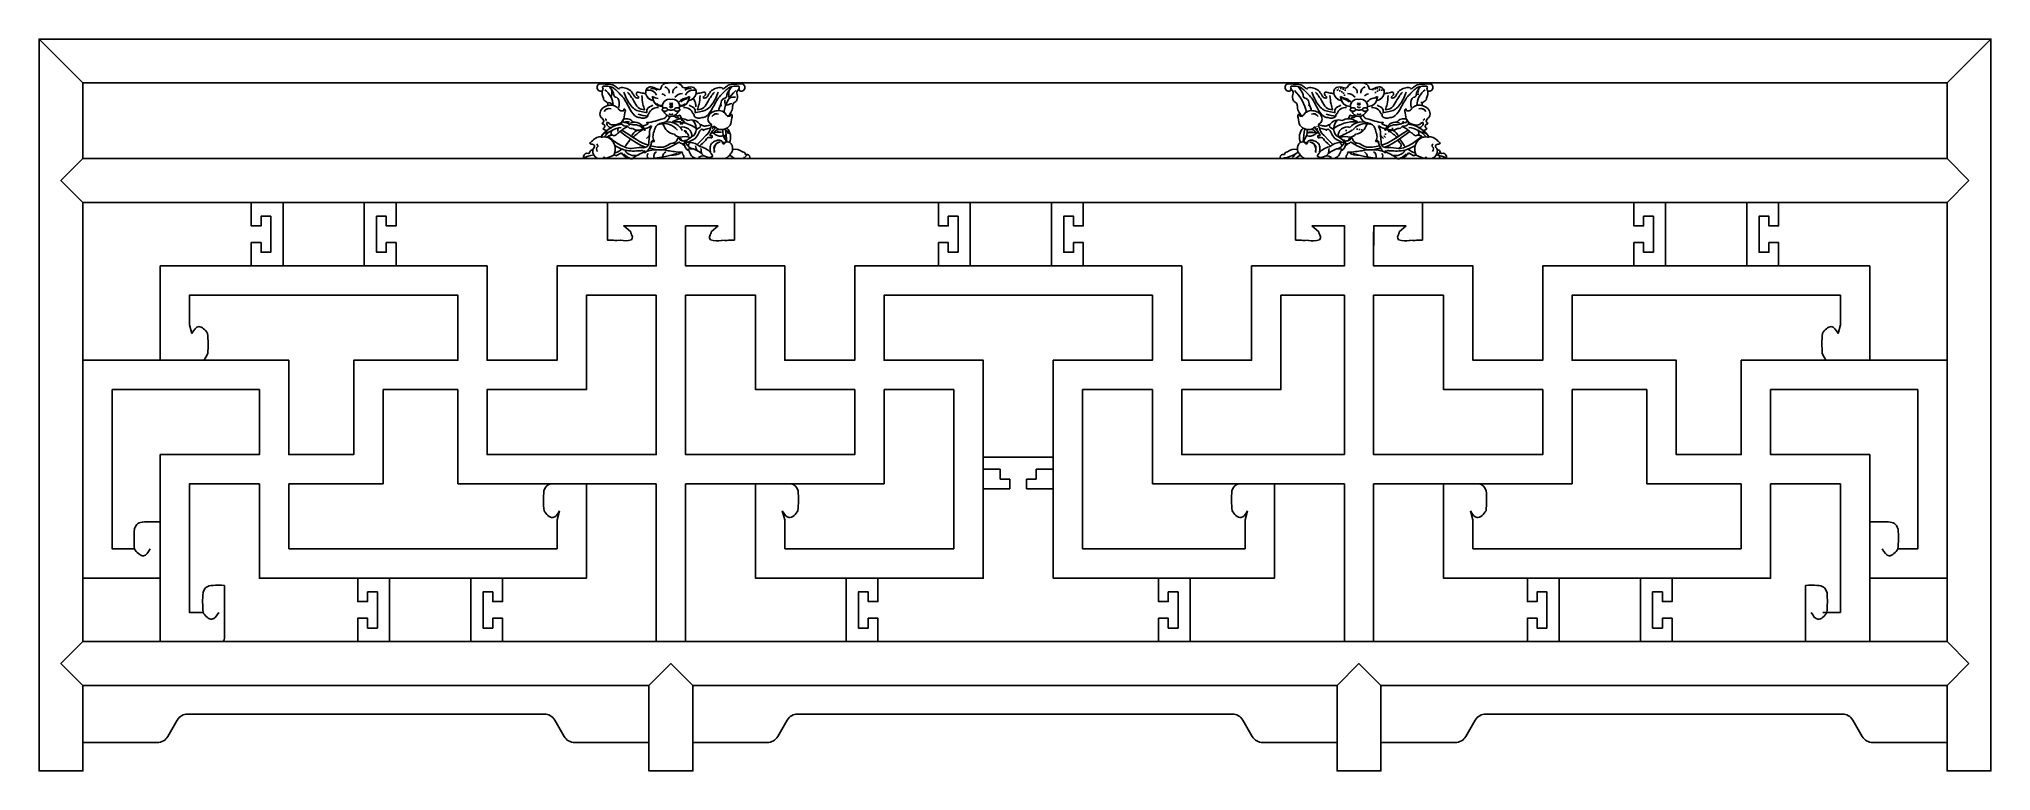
# Model space of a CAD drawing. Extents: x 288 to 2688, y 5652 to 6552.
import ezdxf

# ---------------------------------------------------------------- set-up
doc = ezdxf.new("R2010")
doc.units = 0
doc.header["$LTSCALE"] = 0.85
doc.header["$MEASUREMENT"] = 0
doc.linetypes.add('DOT2', pattern=[3.175, 0, -3.175])
for name, color, linetype in [('3', 3, 'CONTINUOUS'), ('4', 4, 'CONTINUOUS'), ('7', 7, 'CONTINUOUS')]:
    doc.layers.add(name, color=color, linetype=linetype)

msp = doc.modelspace()

# ---------------------------------------------------------------- linework, layer by layer
at = {"layer": '3'}
for p, q in [((288.3, 6552.3), (342.3, 6498.3)), ((1043.1, 6479.9), (1042.4, 6481.5)), ((1087.6, 6479.9), (1088.2, 6481.5)), ((1889.1, 6479.9), (1888.4, 6481.5)), ((1933.6, 6479.9), (1934.2, 6481.5)), ((1035.4, 6430), (1039.8, 6435.1)), ((1941.3, 6430), (1936.9, 6435.1)), ((1943.7, 6431.3), (1941.7, 6433.3)), ((1015.4, 6429.7), (1017.6, 6428.1)), ((1137.6, 6409.7), (1143.3, 6405.3)), ((1839.1, 6409.7), (1833.3, 6405.3)), ((1961.3, 6429.7), (1959, 6428.1)), ((957.2, 6405.3), (981.1, 6405.3)), ((1020.2, 6405.3), (1080.4, 6405.3)), ((1111.7, 6405.3), (1096.6, 6405.3)), ((1111.7, 6405.3), (1113.9, 6406.5)), ((1111.7, 6405.3), (1113.9, 6406.5)), ((1115.5, 6405.3), (1115, 6405.3)), ((1131.5, 6405.3), (1115.5, 6405.3)), ((1162.9, 6405.3), (1143.3, 6405.3)), ((1813.8, 6405.3), (1833.3, 6405.3)), ((1845.1, 6405.3), (1861.2, 6405.3)), ((1861.2, 6405.3), (1861.6, 6405.3)), ((1865, 6405.3), (1862.8, 6406.5)), ((1865, 6405.3), (1862.8, 6406.5)), ((1865, 6405.3), (1880.1, 6405.3)), ((1956.5, 6405.3), (1896.3, 6405.3)), ((2019.5, 6405.3), (1995.6, 6405.3)), ((588.3, 6351.3), (588.3, 6273.3)), ((688.3, 6351.3), (688.3, 6273.3)), ((1143.3, 6315.3), (1143.3, 6351.3)), ((1433.3, 6351.3), (1433.3, 6273.3)), ((1533.3, 6351.3), (1533.3, 6273.3)), ((1833.3, 6315.3), (1833.3, 6351.3)), ((1989.3, 6315.3), (1989.3, 6351.3)), ((2288.3, 6351.3), (2288.3, 6273.3)), ((2388.3, 6351.3), (2388.3, 6273.3)), ((573.3, 6334.5), (573.3, 6334.5)), ((1123.4, 6322.5), (1114.7, 6315.1)), ((1143.3, 6315.3), (1143.3, 6304.9)), ((1833.3, 6315.3), (1833.3, 6304.9)), ((1853.2, 6322.5), (1862, 6315.1)), ((1893.3, 6273.3), (1893.3, 6315.3)), ((1929.3, 6322.7), (1969.4, 6322.5)), ((1929.3, 6273.3), (1929.3, 6315.3)), ((1969.4, 6322.5), (1960.7, 6315.1)), ((1989.3, 6315.3), (1989.3, 6304.9)), ((2273.3, 6334.5), (2273.3, 6334.5)), ((1143.3, 6304.9), (1136.8, 6304.9)), ((1548.3, 6290.1), (1548.3, 6290.1)), ((1833.3, 6304.9), (1839.9, 6304.9)), ((1989.3, 6304.9), (1982.8, 6304.9)), ((2273.3, 6290.1), (2273.3, 6290.1)), ((2403.3, 6290.1), (2403.3, 6290.1)), ((2500.3, 6190.4), (2503.3, 6200.8)), ((2634.3, 5889.3), (2634.3, 6157.3)), ((803.3, 6121.3), (711.3, 6121.3)), ((711.3, 6121.3), (711.3, 6005.3)), ((803.3, 6005.3), (803.3, 6121.3)), ((1413.3, 6121.3), (1327.3, 6121.3)), ((1327.3, 6121.3), (1327.3, 6005.3)), ((1413.3, 5925.3), (1413.3, 6121.3)), ((1571.3, 6121.3), (1571.3, 5925.3)), ((1657.3, 6121.3), (1571.3, 6121.3)), ((1657.3, 6005.3), (1657.3, 6121.3)), ((2265.3, 6121.3), (2173.3, 6121.3)), ((2173.3, 6121.3), (2173.3, 6005.3)), ((2265.3, 6005.3), (2265.3, 6121.3)), ((1535.3, 6038.3), (1449.3, 6038.3)), ((1893.3, 6041.3), (1885.3, 6041.3)), ((711.3, 6005.3), (595.3, 6005.3)), ((595.3, 6005.3), (595.3, 5925.3)), ((675.3, 6005.3), (711.3, 6005.3)), ((821.3, 6005.3), (803.3, 6005.3)), ((1047.3, 6005.3), (821.3, 6005.3)), ((1047.3, 5925.3), (1047.3, 6005.3)), ((1309.3, 6005.3), (1083.3, 6005.3)), ((1083.3, 6005.3), (1083.3, 5925.3)), ((1327.3, 6005.3), (1309.3, 6005.3)), ((1470.1, 6023.3), (1449.3, 6023.3)), ((1470.1, 6011.3), (1470.1, 6023.3)), ((1470.1, 6023.3), (1470.1, 6023.3)), ((1482.1, 6011.3), (1470.1, 6011.3)), ((1482.1, 6011.3), (1482.1, 5999.3)), ((1502.5, 6011.3), (1502.5, 5999.3)), ((1514.5, 6011.3), (1502.5, 6011.3)), ((1514.5, 6023.3), (1535.3, 6023.3)), ((1514.5, 6011.3), (1514.5, 6023.3)), ((1514.5, 6023.3), (1514.5, 6023.3)), ((1675.3, 6005.3), (1657.3, 6005.3)), ((1885.3, 6005.3), (1675.3, 6005.3)), ((1893.3, 6005.3), (1885.3, 6005.3)), ((1893.3, 5925.1), (1893.3, 6005.3)), ((2155.3, 6005.3), (1929.3, 6005.3)), ((1929.3, 6005.3), (1929.3, 5925.1)), ((2173.3, 6005.3), (2155.3, 6005.3)), ((2301.3, 6005.3), (2265.3, 6005.3)), ((2381.3, 6005.3), (2265.3, 6005.3)), ((2381.3, 5925.3), (2381.3, 6005.3)), ((1482.1, 5999.3), (1449.3, 5999.3)), ((1535.3, 5999.3), (1502.5, 5999.3)), ((925.3, 5961.3), (928.4, 5972.3)), ((925.3, 5925.3), (925.3, 5961.3)), ((1202.2, 5972.3), (1205.3, 5961.3)), ((1205.3, 5961.3), (1205.3, 5925.3)), ((1774.4, 5972.3), (1771.3, 5961.3)), ((1771.3, 5925.3), (1771.3, 5961.3)), ((2048.2, 5972.3), (2051.3, 5961.3)), ((2051.3, 5961.3), (2051.3, 5925.3)), ((595.3, 5925.3), (925.3, 5925.3)), ((1047.3, 5811.3), (1047.3, 5925.3)), ((1083.3, 5925.3), (1083.3, 5889.3)), ((1205.3, 5925.3), (1413.3, 5925.3)), ((1571.3, 5925.3), (1771.3, 5925.3)), ((1893.3, 5889.1), (1893.3, 5925.1)), ((1929.3, 5925.1), (1929.3, 5889.1)), ((2051.3, 5925.3), (2381.3, 5925.3)), ((516.3, 5880.5), (516.3, 5815.3)), ((719.3, 5811.3), (719.3, 5889.3)), ((819.3, 5811.3), (819.3, 5889.3)), ((1083.3, 5889.3), (1083.3, 5811.3)), ((1280.8, 5811.3), (1280.8, 5889.3)), ((1703.8, 5811.3), (1703.8, 5889.3)), ((1893.3, 5811.3), (1893.3, 5889.1)), ((1929.3, 5889.1), (1929.3, 5811.3)), ((2157.3, 5811.3), (2157.3, 5889.3)), ((2257.3, 5811.3), (2257.3, 5889.3)), ((2460.3, 5880.5), (2460.3, 5811.3)), ((704.3, 5872.5), (704.3, 5872.5)), ((1295.8, 5872.5), (1295.8, 5872.5)), ((1688.8, 5872.5), (1688.8, 5872.5)), ((704.3, 5828.1), (704.3, 5828.1)), ((834.3, 5828.1), (834.3, 5828.1)), ((2142.3, 5828.1), (2142.3, 5828.1))]:
    msp.add_line(p, q, dxfattribs=at)
for points in [[(1065.3, 6478.1, 0.583628), (1055.2, 6466.8, 0.66986), (1056.3, 6463.5, 0.261967), (1065.3, 6456.9, -5.445473)], [(1065.3, 6478.1, -0.583628), (1075.5, 6466.8, -0.66986), (1074.4, 6463.5, -0.261967), (1065.3, 6456.9, 5.445473)], [(1911.3, 6478.1, 0.583628), (1901.2, 6466.8, 0.66986), (1902.3, 6463.5, 0.261967), (1911.3, 6456.9, -5.445473)], [(1911.3, 6478.1, -0.583628), (1921.5, 6466.8, -0.66986), (1920.4, 6463.5, -0.261967), (1911.3, 6456.9, 5.445473)], [(1003, 6304.8, 0.103166), (1016.7, 6305.3, 0.103166)]]:
    msp.add_lwpolyline(points, format="xyb", dxfattribs=at)
for points in [[(1075.5, 6454.1), (1075.5, 6454.1), (1074.1, 6455.9), (1072.2, 6455.5), (1069, 6458)], [(1070.7, 6459), (1073.3, 6457.6), (1076.2, 6458.9), (1077.9, 6456), (1078.7, 6454.3)], [(1906, 6459), (1903.4, 6457.6), (1900.5, 6458.9), (1898.7, 6456), (1897.9, 6454.3)], [(1901.1, 6454.1), (1901.1, 6454.1), (1902.6, 6455.9), (1904.5, 6455.5), (1907.7, 6458)], [(1081, 6449.5), (1081, 6449.5), (1079.7, 6447.9), (1077, 6447.9), (1076.5, 6451.3)], [(1114, 6442.2), (1112.3, 6438.3), (1110.4, 6435.4), (1108.7, 6434), (1102.5, 6427.5), (1097.5, 6422.5)], [(1116.4, 6439.4), (1115, 6437.3), (1113.6, 6435.1), (1113.4, 6433.7), (1113.4, 6433.2), (1114.2, 6433.2), (1115, 6433.5), (1116.1, 6433.2), (1116.1, 6432.1), (1115.8, 6431.3), (1115.5, 6430.7), (1114.5, 6430.7), (1111.5, 6431.3), (1110.1, 6430.7), (1109, 6429.6), (1107.9, 6427.5), (1106, 6425.8), (1103.9, 6423.9), (1102.5, 6422.6), (1100.3, 6420.4)], [(1860.3, 6439.4), (1861.7, 6437.3), (1863, 6435.1), (1863.3, 6433.7), (1863.3, 6433.2), (1862.5, 6433.2), (1861.7, 6433.5), (1860.6, 6433.2), (1860.6, 6432.1), (1860.9, 6431.3), (1861.1, 6430.7), (1862.2, 6430.7), (1865.2, 6431.3), (1866.6, 6430.7), (1867.7, 6429.6), (1868.7, 6427.5), (1870.6, 6425.8), (1872.8, 6423.9), (1874.2, 6422.6), (1876.4, 6420.4)], [(1862.7, 6442.2), (1864.4, 6438.3), (1866.3, 6435.4), (1867.9, 6434), (1874.2, 6427.5), (1879.2, 6422.5)], [(983, 6407.2), (985.3, 6405.3), (996.4, 6410.1), (997.7, 6408.8), (1004.5, 6412.3)], [(1067.7, 6424.3), (1067.8, 6424.3), (1067.9, 6424.3), (1068.2, 6424.3)], [(1070, 6423.1), (1069.6, 6423.1), (1069.6, 6423)], [(1076.9, 6428.3), (1076.9, 6427.8), (1077.7, 6427.8), (1077.7, 6427.2)], [(1080.1, 6423.6), (1080.6, 6423.6), (1080.6, 6423.4), (1080.9, 6423.4), (1080.9, 6423.2), (1080.9, 6423.1)], [(1896.6, 6423.6), (1896.1, 6423.6), (1896.1, 6423.4), (1895.7, 6423.4), (1895.7, 6423.2), (1895.7, 6423.1)], [(1899.8, 6428.3), (1899.8, 6427.8), (1898.9, 6427.8), (1898.9, 6427.2)], [(1906.7, 6423.1), (1907.1, 6423.1), (1907.1, 6423)], [(1909, 6424.3), (1908.9, 6424.3), (1908.7, 6424.3), (1908.5, 6424.3)], [(1993.7, 6407.2), (1991.4, 6405.3), (1980.2, 6410.1), (1978.9, 6408.8), (1972.2, 6412.3)], [(549.3, 6273.3), (549.3, 6302.1), (561.3, 6302.1), (561.3, 6290.1), (573.3, 6290.1), (573.3, 6290.1), (573.3, 6334.5), (561.3, 6334.5), (561.3, 6322.5), (549.3, 6322.5), (549.3, 6351.3)], [(727.3, 6351.3), (727.3, 6322.5), (715.3, 6322.5), (715.3, 6334.5), (703.3, 6334.5), (703.3, 6334.5), (703.3, 6290.1), (703.3, 6290.1), (715.3, 6290.1), (715.3, 6302.1), (727.3, 6302.1), (727.3, 6273.3)], [(993.9, 6304.9), (987.3, 6304.9), (987.3, 6315.3), (987.3, 6351.3)], [(1394.3, 6351.3), (1394.3, 6322.5), (1406.3, 6322.5), (1406.3, 6334.5), (1418.3, 6334.5), (1418.3, 6334.5), (1418.3, 6290.1), (1418.3, 6290.1), (1406.3, 6290.1), (1406.3, 6302.1), (1394.3, 6302.1), (1394.3, 6273.3)], [(1572.3, 6273.3), (1572.3, 6302.1), (1560.3, 6302.1), (1560.3, 6290.1), (1548.3, 6290.1), (1548.3, 6334.5), (1548.3, 6334.5), (1560.3, 6334.5), (1560.3, 6322.5), (1572.3, 6322.5), (1572.3, 6351.3)], [(2249.3, 6351.3), (2249.3, 6322.5), (2261.3, 6322.5), (2261.3, 6334.5), (2273.3, 6334.5), (2273.3, 6290.1), (2261.3, 6290.1), (2261.3, 6302.1), (2249.3, 6302.1), (2249.3, 6273.3)], [(2427.3, 6351.3), (2427.3, 6322.5), (2415.3, 6322.5), (2415.3, 6334.5), (2403.3, 6334.5), (2403.3, 6334.5), (2403.3, 6290.1), (2415.3, 6290.1), (2415.3, 6302.1), (2427.3, 6302.1), (2427.3, 6273.3)], [(1047.3, 6322.7), (1047.3, 6273.3), (925.3, 6273.3), (925.3, 6237.3), (925.3, 6157.3), (839.3, 6157.3), (839.3, 6273.3), (437.3, 6273.3), (437.3, 6157.3)], [(1047.3, 6322.7), (1007.2, 6322.5), (1016, 6315.1)], [(1853.2, 6322.5), (1893.3, 6322.7), (1893.3, 6273.3), (1779.3, 6273.3), (1779.3, 6157.3), (1693.3, 6157.3), (1693.3, 6273.3), (1675.3, 6273.3), (1291.3, 6273.3), (1291.3, 6157.3), (1205.3, 6157.3), (1205.3, 6237.3), (1205.3, 6273.3), (1083.3, 6273.3), (1083.4, 6322.7)], [(1083.3, 6322.7), (1123.4, 6322.5)], [(2539.3, 6157.3), (2539.3, 6273.3), (2503.3, 6273.3), (2137.3, 6273.3), (2137.3, 6157.3), (2051.3, 6157.3), (2051.3, 6237.3), (2051.3, 6273.3), (1929.3, 6273.3), (1929.4, 6322.7)], [(437.3, 5889.3), (342.3, 5889.3), (342.3, 6157.3), (595.3, 6157.3), (595.3, 6121.3), (595.3, 6041.3), (675.3, 6041.3), (675.3, 6121.3), (675.3, 6157.3), (693.3, 6157.3), (803.3, 6157.3), (803.3, 6237.3), (473.3, 6237.3), (473.3, 6200.8), (476.4, 6190.4)], [(1169.3, 6005.3), (1169.3, 5925.3), (1169.3, 5889.3), (1431.3, 5889.3), (1449.3, 5889.3), (1449.3, 6121.3), (1449.3, 6157.3), (1327.3, 6157.3), (1327.3, 6237.3), (1657.3, 6237.3), (1657.3, 6157.3), (1535.3, 6157.3), (1535.3, 5889.3), (1553.3, 5889.3), (1807.3, 5889.3), (1807.3, 5925.3), (1807.3, 6005.3)], [(1885.3, 6041.3), (1693.3, 6041.3), (1693.3, 6121.3), (1797.3, 6121.3), (1815.3, 6121.3), (1815.3, 6237.3), (1893.3, 6237.3), (1893.3, 6041.3)], [(2503.3, 6200.8), (2503.3, 6237.3), (2173.3, 6237.3), (2173.3, 6157.3), (2283.3, 6157.3), (2301.3, 6157.3), (2301.3, 6121.3), (2301.3, 6041.3), (2381.3, 6041.3), (2381.3, 6121.3), (2381.3, 6157.3), (2598.3, 6157.3), (2634.3, 6157.3)], [(405.7, 5925.3), (378.3, 5925.3), (378.3, 6121.3), (559.3, 6121.3), (559.3, 6041.3), (473.3, 6041.3), (437.3, 6041.3), (437.3, 5811.3)], [(2574, 5925.3), (2598.3, 5925.3), (2598.3, 6121.3), (2417.3, 6121.3), (2417.3, 6041.3), (2503.3, 6041.3), (2539.3, 6041.3), (2539.3, 5811.3)], [(961.3, 6005.3), (961.3, 5889.3), (577.3, 5889.3), (559.3, 5889.3), (559.3, 6005.3), (473.3, 6005.3), (473.3, 5847.3), (490.1, 5847.2)], [(2015.3, 6005.3), (2015.3, 5889.3), (2399.3, 5889.3), (2417.3, 5889.3), (2417.3, 6005.3), (2503.3, 6005.3), (2503.3, 5847.3), (2481.8, 5847.3)], [(680.3, 5811.3), (680.3, 5840.1), (692.3, 5840.1), (692.3, 5828.1), (704.3, 5828.1), (704.3, 5872.5), (692.3, 5872.5), (692.3, 5860.5), (680.3, 5860.5), (680.3, 5889.3)], [(858.3, 5811.3), (858.3, 5840.1), (846.3, 5840.1), (846.3, 5828.1), (834.3, 5828.1), (834.3, 5872.5), (834.3, 5872.5), (846.3, 5872.5), (846.3, 5860.5), (858.3, 5860.5), (858.3, 5889.3)], [(1319.8, 5811.3), (1319.8, 5840.1), (1307.8, 5840.1), (1307.8, 5828.1), (1295.8, 5828.1), (1295.8, 5872.5), (1307.8, 5872.5), (1307.8, 5860.5), (1319.8, 5860.5), (1319.8, 5889.3)], [(1664.8, 5889.3), (1664.8, 5860.5), (1676.8, 5860.5), (1676.8, 5872.5), (1688.8, 5872.5), (1688.8, 5828.1), (1676.8, 5828.1), (1676.8, 5840.1), (1664.8, 5840.1), (1664.8, 5811.3)], [(2118.3, 5811.3), (2118.3, 5840.1), (2130.3, 5840.1), (2130.3, 5828.1), (2142.3, 5828.1), (2142.3, 5872.5), (2142.3, 5872.5), (2130.3, 5872.5), (2130.3, 5860.5), (2118.3, 5860.5), (2118.3, 5889.3)], [(2296.3, 5811.3), (2296.3, 5840.1), (2284.3, 5840.1), (2284.3, 5828.1), (2272.3, 5828.1), (2272.3, 5828.1), (2272.3, 5872.5), (2272.3, 5872.5), (2284.3, 5872.5), (2284.3, 5860.5), (2296.3, 5860.5), (2296.3, 5889.3)], [(2539.3, 5889.3), (2598.3, 5889.3), (2634.3, 5889.3)]]:
    msp.add_lwpolyline(points, dxfattribs=at)
for points in [[(1047.3, 6237.3), (961.3, 6237.3), (961.3, 6121.3), (839.3, 6121.3), (839.3, 6041.3), (1047.3, 6041.3)], [(1291.3, 6121.3), (1291.3, 6041.3), (1083.3, 6041.3), (1083.3, 6237.3), (1169.3, 6237.3), (1169.3, 6121.3), (1187.3, 6121.3)], [(2015.3, 6237.3), (1929.3, 6237.3), (1929.3, 6041.3), (2137.3, 6041.3), (2137.3, 6121.3), (2015.3, 6121.3)]]:
    msp.add_lwpolyline(points, close=True, dxfattribs=at)
for centre, radius, start, end in [((997.3, 6486.7), 16.7, 172.9492, 205.8983), ((968.1, 6469), 26.3, 3.7999, 52.7563), ((975.2, 6486.1), 17.4, 341.6159, 13.0876), ((1045.3, 6487.9), 11.4, 193.4914, 262.1713), ((1037.9, 6479), 10.5, 23.3746, 108.0885), ((1045.3, 6487.9), 11.4, 216.7578, 255.4907), ((1043, 6482.8), 8.53, 51.5163, 109.2943), ((1054.1, 6503.4), 24.8, 241.8493, 259.1761), ((1014, 6472), 30, 10.6781, 18.5086), ((1050.4, 6471.7), 13.6, 53.0338, 75.0094), ((1055.9, 6486.6), 7.21, 352.7252, 74.714), ((1055.9, 6486.6), 7.21, 0, 44.6097), ((1074.8, 6486.6), 7.21, 105.286, 187.2748), ((1074.8, 6486.6), 7.21, 135.3903, 180), ((1080.3, 6471.7), 13.6, 93.6266, 138.2077), ((1076.5, 6503.4), 24.8, 280.8239, 298.1507), ((1087.7, 6482.8), 8.53, 70.7057, 128.4837), ((1092.8, 6479), 10.5, 71.9115, 156.6254), ((1085.3, 6487.9), 11.4, 277.8287, 346.5086), ((1116.7, 6472), 30, 161.4914, 169.3219), ((1085.3, 6487.9), 11.4, 284.5093, 323.2422), ((1176.9, 6453.9), 47.4, 132.4742, 170.4903), ((1153.7, 6485.1), 17.4, 166.9124, 198.3841), ((1142.9, 6468.2), 12.8, 82.2831, 116.7318), ((1152.1, 6485.6), 5.89, 122.6892, 177.1881), ((1138.1, 6481.7), 9.1, 338.531, 27.2341), ((1824.6, 6485.6), 5.89, 2.8119, 57.3108), ((1838.6, 6481.7), 9.1, 152.7659, 201.469), ((1799.8, 6453.9), 47.4, 9.5097, 47.5258), ((1891.3, 6487.9), 11.4, 193.4914, 262.1713), ((1891.3, 6487.9), 11.4, 216.7578, 255.4907), ((1860, 6472), 30, 10.6781, 18.5086), ((1900.1, 6503.4), 24.8, 241.8493, 259.1761), ((1896.4, 6471.7), 13.6, 41.7923, 86.3734), ((1901.9, 6486.6), 7.21, 352.7252, 74.714), ((1901.9, 6486.6), 7.21, 0, 44.6097), ((1920.8, 6486.6), 7.21, 105.286, 187.2748), ((1920.8, 6486.6), 7.21, 135.3903, 180), ((1926.3, 6471.7), 13.6, 104.9906, 126.9662), ((1922.5, 6503.4), 24.8, 280.8239, 298.1507), ((1931.3, 6487.9), 11.4, 277.8287, 346.5086), ((1962.7, 6472), 30, 161.4914, 169.3219), ((1931.3, 6487.9), 11.4, 284.5093, 323.2422), ((2008.6, 6469), 26.3, 127.2437, 176.2001), ((1979.4, 6486.7), 16.7, 334.1017, 7.0508), ((989.4, 6459.6), 7.33, 72.3539, 149.9911), ((989.4, 6459.6), 7.33, 97.3099, 132.8157), ((977.3, 6431.9), 43.7, 66.5569, 75.1477), ((991.8, 6459.6), 11.4, 37.2778, 100.2815), ((1004.8, 6468), 4.15, 201.4231, 305.2134), ((1042.9, 6515), 57.8, 251.7641, 264.2676), ((1030.7, 6464.5), 9.5, 247.4713, 312.5704), ((1038.9, 6458.7), 2.07, 104.4702, 214.2113), ((1048.8, 6456.7), 11.3, 83.9898, 158.9254), ((1054, 6480.4), 10.9, 182.8138, 274.0186), ((1054, 6480.4), 10.9, 191.8064, 259.4816), ((1054.3, 6479.8), 9.41, 225.7359, 267.5402), ((1064.6, 6473.2), 8.24, 245.0588, 275.0665), ((1065.4, 6463.2), 3.88, 228.187, 316.0504), ((1065.4, 6475.3), 2.42, 220.7617, 328.0259), ((1065.4, 6473.7), 2.42, 220.7617, 328.0259), ((1065.4, 6471.7), 2.42, 220.7617, 328.0259), ((1065.4, 6470.5), 2.42, 220.7617, 328.0259), ((1066.1, 6473.2), 8.24, 264.9335, 294.9412), ((1086.2, 6465.3), 14.6, 84.7933, 142.4943), ((1076.7, 6480.4), 10.9, 265.9814, 357.1862), ((1076.3, 6479.8), 9.41, 272.4598, 314.2641), ((1086.4, 6467.2), 11.7, 94.9871, 139.0624), ((1076.7, 6480.4), 10.9, 280.5184, 348.1936), ((1081.8, 6456.7), 11.3, 21.0746, 96.0102), ((1081.8, 6456.7), 11.3, 21.0746, 96.0102), ((1091.8, 6458.7), 2.07, 325.7887, 75.5298), ((1099.9, 6464.5), 9.5, 227.4296, 292.5287), ((1121.8, 6453.4), 7.03, 72.3539, 149.9911), ((1121.8, 6453.4), 7.03, 97.3099, 132.8157), ((1124.1, 6453.4), 11, 37.2778, 100.2815), ((1154.1, 6457.6), 31.1, 151.7074, 168.2853), ((1140.1, 6476.3), 8.73, 172.3109, 213.9227), ((1136.5, 6461.5), 3.99, 201.4231, 305.2134), ((1151.5, 6430.8), 43.7, 104.8523, 113.4431), ((1125.7, 6469.6), 15.4, 304.9069, 356.426), ((1851, 6469.6), 15.4, 183.574, 235.0931), ((1840.1, 6461.5), 3.99, 234.7866, 338.5769), ((1852.6, 6453.4), 11, 79.7185, 142.7222), ((1822.6, 6457.6), 31.1, 11.7147, 28.2926), ((1854.9, 6453.4), 7.03, 30.0089, 107.6461), ((1854.9, 6453.4), 7.03, 47.1843, 82.6901), ((1888.9, 6515), 57.8, 251.7641, 264.2676), ((1876.7, 6464.5), 9.5, 247.4713, 312.5704), ((1884.9, 6458.7), 2.07, 104.4702, 214.2113), ((1894.8, 6456.7), 11.3, 83.9898, 158.9254), ((1894.8, 6456.7), 11.3, 83.9898, 158.9254), ((1900, 6480.4), 10.9, 182.8138, 274.0186), ((1890.4, 6465.3), 14.6, 37.5057, 95.2067), ((1900, 6480.4), 10.9, 191.8064, 259.4816), ((1890.3, 6467.2), 11.7, 40.9376, 85.0129), ((1910.6, 6473.2), 8.24, 245.0588, 275.0665), ((1911.3, 6463.2), 3.88, 223.9496, 311.813), ((1911.3, 6475.3), 2.42, 211.9741, 319.2383), ((1911.3, 6473.7), 2.42, 211.9741, 319.2383), ((1911.3, 6470.5), 2.42, 211.9741, 319.2383), ((1912.1, 6473.2), 8.24, 264.9335, 294.9412), ((1932.2, 6465.3), 14.6, 84.7933, 142.4943), ((1922.7, 6480.4), 10.9, 265.9814, 357.1862), ((1922.7, 6480.4), 10.9, 280.5184, 348.1936), ((1927.8, 6456.7), 11.3, 21.0746, 96.0102), ((1937.8, 6458.7), 2.07, 325.7887, 75.5298), ((1945.9, 6464.5), 9.5, 227.4296, 292.5287), ((1971.9, 6468), 4.15, 234.7866, 338.5769), ((1984.8, 6459.6), 11.4, 79.7185, 142.7222), ((1987.2, 6459.6), 7.33, 30.0089, 107.6461), ((1987.2, 6459.6), 7.33, 47.1843, 82.6901), ((980.3, 6417.9), 14.7, 92.4168, 135.3583), ((1008.3, 6413.1), 34.6, 95.7114, 147.8941), ((1011.8, 6410), 39.2, 130.1645, 144.9021), ((1007.5, 6412.7), 31.1, 96.0677, 141.9693), ((990.2, 6423.4), 14.5, 93.9836, 116.6962), ((984.8, 6452.9), 0.917, 12.9312, 117.084), ((985, 6452.7), 0.812, 301.1674, 32.8153), ((992.4, 6427.1), 6.97, 62.3246, 140.3113), ((993.9, 6424.6), 9.74, 90, 114.0179), ((1000.3, 6435.5), 8.63, 150.0856, 181.2228), ((958.7, 6488.4), 66.4, 303.8038, 309.4837), ((1008.5, 6438.8), 8.63, 150.0856, 181.2228), ((997.4, 6457.6), 10.4, 285.81, 337.4674), ((1029.5, 6406.6), 41.8, 114.5084, 133.0473), ((1010.2, 6451.8), 6.76, 199.9649, 267.475), ((1058.9, 6596.6), 155.2, 249.8107, 254.9554), ((1010.7, 6444.9), 9.46, 31.7775, 113.1692), ((1012, 6442), 8.61, 73.2803, 115.378), ((1011.7, 6439.1), 6.25, 89.3846, 106.8577), ((1011.8, 6446.8), 2.02, 338.2795, 99.9495), ((1017, 6448.2), 5.97, 208.9921, 281.8092), ((1018.8, 6440.9), 8.98, 90.674, 110.2323), ((1029.7, 6427.7), 13.7, 116.5497, 159.4995), ((1024.9, 6451.3), 11.1, 233.1153, 305.7168), ((1020.7, 6431.7), 15.1, 32.9799, 98.0984), ((1020.2, 6436.3), 13.7, 15.512, 96.2011), ((1026.4, 6427.8), 8.01, 113.0012, 155.7503), ((1031.4, 6439.8), 1.99, 3.6237, 132.608), ((1061.6, 6430.9), 19.6, 40.0734, 120.7625), ((1053.5, 6445.6), 2.84, 3.6664, 132.6508), ((1056.5, 6426.7), 21.6, 38.1761, 103.2945), ((1071.6, 6451), 15.9, 190.5577, 263.1592), ((1068.1, 6451), 0.358, 117.2798, 244.9049), ((1068, 6451), 0.24, 93.8777, 209.9243), ((1068.1, 6451.3), 0.488, 229.9526, 278.9442), ((1062.8, 6461.6), 12.1, 295.1257, 309.3679), ((1066.8, 6459.2), 7.98, 277.9292, 293.3275), ((1070, 6404.3), 46.4, 53.662, 92.5735), ((1066.8, 6459.6), 8.4, 278.1176, 289.9248), ((1076.8, 6440.1), 8.53, 214.4652, 265.0802), ((1078.3, 6438.5), 15.8, 60.376, 119.624), ((1081.7, 6412), 20.4, 68.5066, 106.1318), ((1080.3, 6433.6), 10.6, 352.3684, 110.4207), ((1067.6, 6434.3), 12.8, 26.0422, 45.6005), ((1078.3, 6448.4), 4.01, 10.0968, 97.4673), ((1075.7, 6428.8), 12.3, 20.8964, 62.9942), ((1083, 6438.2), 0.974, 257.4419, 349.0898), ((1083, 6438.5), 1.1, 329.2057, 73.3584), ((1090.3, 6439.5), 13.4, 33.4742, 108.2075), ((1081.4, 6442.4), 14.8, 1.1546, 45.3622), ((1119.4, 6433.6), 4.32, 98.1072, 136.788), ((1116.6, 6432.8), 3.75, 36.1317, 95.0296), ((1118.8, 6442.8), 2.3, 80.0505, 201.7205), ((1125.7, 6402.7), 35.1, 87.0786, 105.0774), ((1125.3, 6433.7), 7.71, 98.6153, 146.9032), ((1126.1, 6443.7), 10.8, 233.035, 290.0423), ((1122.2, 6436.5), 2.32, 27.298, 93.5445), ((1145.6, 6438.5), 16.6, 170.7758, 215.9955), ((1014.8, 6417.3), 119.6, 4.1236, 11.8526), ((1136.6, 6432), 4.67, 137.7173, 187.654), ((1126.7, 6433.3), 9.5, 16.1956, 56.0469), ((1122.7, 6431.5), 16, 336.5631, 44.7476), ((1854, 6431.5), 16, 135.2524, 203.4369), ((1961.8, 6417.3), 119.6, 168.1474, 175.8764), ((1831, 6438.5), 16.6, 324.0045, 9.2242), ((1850.5, 6443.7), 10.8, 249.9577, 306.965), ((1853.4, 6413.9), 23.6, 73.667, 104.5387), ((1850.9, 6402.7), 35.1, 74.9226, 92.9214), ((1851.4, 6433.7), 7.71, 33.0968, 81.3847), ((1860.1, 6432.8), 3.75, 84.9704, 143.8683), ((1857.2, 6433.6), 4.32, 43.212, 81.8928), ((1886.4, 6439.5), 13.4, 71.7925, 146.5258), ((1906.7, 6404.3), 46.4, 87.4265, 126.338), ((1895.3, 6442.4), 14.8, 134.6378, 178.8454), ((1896.4, 6433.6), 10.6, 69.5793, 187.6316), ((1796.7, 6634.6), 221.7, 293.8562, 298.6809), ((1895, 6412), 20.4, 73.8682, 111.4934), ((1898.4, 6438.5), 15.8, 60.376, 119.624), ((1915.1, 6430.9), 19.6, 59.2375, 139.9266), ((1899.9, 6440.1), 8.53, 274.9198, 325.5348), ((1920.1, 6426.7), 21.6, 76.7055, 141.8239), ((1913.9, 6461.6), 12.1, 230.6321, 244.8743), ((1909.9, 6459.2), 7.98, 246.6725, 262.0708), ((1905.1, 6451), 15.9, 276.8408, 349.4423), ((1909.9, 6459.6), 8.4, 250.0752, 261.8824), ((1908.6, 6451.3), 0.488, 261.0558, 310.0474), ((1908.7, 6451), 0.24, 330.0757, 86.1223), ((1908.6, 6451), 0.358, 295.0951, 62.7202), ((1923.2, 6445.6), 2.84, 47.3492, 176.3336), ((1956.5, 6436.3), 13.7, 83.7989, 164.488), ((1956, 6431.7), 15.1, 81.9016, 147.0201), ((1945.2, 6439.8), 1.99, 47.392, 176.3763), ((1951.8, 6451.3), 11.1, 234.2832, 306.8847), ((1947, 6427.7), 13.7, 20.5005, 63.4503), ((1950.3, 6427.8), 8.01, 24.2497, 66.9988), ((1966, 6444.9), 9.46, 66.8308, 148.2225), ((1957.8, 6440.9), 8.98, 69.7677, 89.326), ((1917.8, 6596.6), 155.2, 285.0446, 290.1893), ((1959.7, 6448.2), 5.97, 258.1908, 331.0079), ((1947.1, 6406.6), 41.8, 46.9527, 65.4916), ((1965, 6439.1), 6.25, 73.1423, 90.6154), ((1966.5, 6451.8), 6.76, 272.525, 340.0351), ((1979.3, 6457.6), 10.4, 202.5326, 254.19), ((1968.3, 6413.1), 34.6, 32.1059, 84.2886), ((1969.2, 6412.7), 31.1, 38.0307, 83.9323), ((2017.9, 6488.4), 66.4, 230.5163, 236.1962), ((1984.2, 6427.1), 6.97, 39.6887, 117.6754), ((1982.7, 6424.6), 9.74, 65.9821, 90), ((1976.4, 6435.5), 8.63, 358.7772, 29.9144), ((1986.5, 6423.4), 14.5, 63.3038, 86.0164), ((1964.9, 6410), 39.2, 35.0979, 49.8355), ((1991.6, 6452.7), 0.812, 147.1847, 238.8326), ((1991.8, 6452.9), 0.917, 62.916, 167.0688), ((1996.4, 6417.9), 14.7, 44.6417, 87.5832), ((973.8, 6377.9), 32.1, 96.0856, 121.2426), ((978.2, 6416.9), 4.38, 131.4107, 218.7241), ((972.4, 6420.9), 2.99, 345.9351, 56.4305), ((983, 6410.7), 21.2, 78.9482, 100.6781), ((981, 6416.9), 15.9, 332.398, 67.3638), ((1017.8, 6421), 15.9, 212.9689, 268.8184), ((1017.2, 6419.7), 14.7, 210.2465, 281.6468), ((1018.7, 6419.2), 13.9, 214.5771, 266.6561), ((1010.9, 6414.8), 1.64, 148.7147, 221.3278), ((1020.2, 6423.2), 14.2, 222.1175, 298.003), ((1050.3, 6361.7), 54.5, 109.3323, 127.1364), ((1031, 6417.9), 1.19, 2.5379, 80.4311), ((1036.6, 6417.7), 6.21, 210.1085, 231.1256), ((1033, 6413.9), 1.13, 45.0433, 106.9143), ((1030.6, 6551.2), 146, 271.1246, 286.9313), ((1029, 6422.4), 10.5, 295.3142, 315.5769), ((1050.3, 6361.7), 54.5, 77.7881, 106.3156), ((1041, 6408.5), 4.88, 140.5534, 216.9529), ((1024.8, 6426.4), 16.3, 327.8464, 340.6053), ((1039.6, 6437.5), 15.6, 269.4822, 273.3071), ((1039.6, 6424.7), 1.3, 328.7693, 359.3061), ((1041.4, 6425.8), 0.366, 118.6551, 232.5377), ((1042.8, 6426.1), 1.32, 50.0848, 148.8191), ((1050.2, 6408.2), 6.06, 116.1309, 202.8063), ((1062.7, 6406.8), 7.92, 119.412, 176.136), ((350, 851.7), 5608.6, 82.5642, 82.7308), ((1067, 6428.7), 19.3, 265.0729, 300.709), ((1075.9, 6430.1), 1.08, 166.1859, 302.6945), ((1075.1, 6425.7), 12.6, 273.2096, 287.0177), ((1076.6, 6428.9), 0.318, 330.6462, 124.3965), ((1076.9, 6412.1), 2.47, 335.7579, 38.5079), ((1077.1, 6407.6), 4.05, 325.2982, 59.5225), ((1090.6, 6423.2), 8.81, 145.1897, 250.7279), ((1090.6, 6423.2), 8.81, 153.9649, 184.9427), ((1094.3, 6428), 10.9, 178.3778, 262.121), ((1087.6, 6429.3), 4.31, 193.7081, 287.0939), ((1090.1, 6408), 9.53, 73.3039, 120.3298), ((1090.7, 6420.7), 4.05, 129.3379, 186.879), ((1099.1, 6416.5), 11.4, 187.8481, 257.4562), ((1087.6, 6405.9), 19.3, 48.7144, 86.2163), ((1084.6, 6391), 27.4, 41.9368, 72.5224), ((1108.6, 6422.4), 13.1, 186.2042, 213.916), ((1105.7, 6397.4), 11.3, 87.9559, 126.1379), ((1094.3, 6393.1), 27.9, 45.3697, 77.4826), ((1141.7, 6421.4), 39.8, 185.3891, 195.0957), ((1113.3, 6421.6), 14.9, 235.8841, 272.1954), ((1125.4, 6417.9), 7.19, 135.1787, 190.7021), ((1112.6, 6414.6), 6.09, 341.5951, 18.4049), ((1126.8, 6417.5), 8.25, 117.1746, 186.1212), ((1112.9, 6414.7), 5.99, 345.2557, 18.6323), ((1125.4, 6419.4), 6.15, 85.8843, 146.3461), ((1125.4, 6419.4), 6.15, 85.8843, 127.9343), ((1130.4, 6432), 7.01, 255.4131, 286.9083), ((1123.3, 6423.5), 10.3, 12.1322, 30.3782), ((1143.8, 6401.2), 15.7, 52.4609, 100.206), ((1152.8, 6413.5), 7.01, 284.3619, 334.5581), ((1810.7, 6451.1), 45.9, 273.8618, 304.3038), ((1832.8, 6401.2), 15.7, 79.794, 127.5391), ((1826.6, 6411.8), 5.92, 297.9155, 348.9257), ((1853.3, 6423.5), 10.3, 149.6218, 167.8678), ((1846.2, 6432), 7.01, 253.0917, 284.5869), ((1851.3, 6419.4), 6.15, 52.0657, 94.1157), ((1851.3, 6419.4), 6.15, 33.6539, 94.1157), ((1849.9, 6417.5), 8.25, 353.8788, 62.8254), ((1851.2, 6417.9), 7.19, 349.2979, 44.8213), ((1863.8, 6414.7), 5.99, 161.3677, 194.7443), ((1864.1, 6414.6), 6.09, 161.5951, 198.4049), ((1882.4, 6393.1), 27.9, 102.5174, 134.6303), ((1863.4, 6421.6), 14.9, 267.8046, 304.1159), ((1871, 6397.4), 11.3, 53.8621, 92.0441), ((1892.1, 6391), 27.4, 107.4776, 138.0632), ((1834.9, 6421.4), 39.8, 344.9043, 354.6109), ((1889.1, 6405.9), 19.3, 93.7837, 131.2856), ((1877.6, 6416.5), 11.4, 282.5438, 352.1519), ((1882.4, 6428), 10.9, 277.879, 1.6222), ((1886.6, 6408), 9.53, 59.6702, 106.6961), ((1889.1, 6429.3), 4.31, 252.9061, 346.2919), ((1886, 6420.7), 4.05, 353.121, 50.6621), ((1886, 6423.2), 8.81, 289.2721, 34.8103), ((1886, 6423.2), 8.81, 355.0573, 26.0351), ((1899.6, 6407.6), 4.05, 120.4775, 214.7018), ((1899.8, 6412.1), 2.47, 141.4921, 204.2421), ((1901.6, 6425.7), 12.6, 252.9823, 266.7904), ((1900, 6428.9), 0.318, 55.6035, 209.3538), ((1909.7, 6428.7), 19.3, 239.291, 274.9271), ((1900.8, 6430.1), 1.08, 237.3055, 13.8141), ((2626.7, 851.7), 5608.6, 97.2692, 97.4358), ((1946.1, 6551.2), 146, 253.0687, 268.8754), ((1926.3, 6361.7), 54.5, 73.6844, 102.2119), ((1914, 6406.8), 7.92, 3.864, 60.588), ((1926.5, 6408.2), 6.06, 337.1937, 63.8691), ((1933.9, 6426.1), 1.32, 31.1809, 129.9152), ((1935.3, 6425.8), 0.366, 307.4623, 61.3449), ((1937.1, 6424.7), 1.3, 180.6939, 211.2307), ((1937.1, 6437.5), 15.6, 266.6929, 270.5178), ((1951.9, 6426.4), 16.3, 199.3947, 212.1536), ((1935.7, 6408.5), 4.88, 323.0471, 39.4466), ((1947.7, 6422.4), 10.5, 224.4231, 244.6858), ((1943.7, 6413.9), 1.13, 73.0857, 134.9567), ((1940.1, 6417.7), 6.21, 308.8744, 329.8915), ((1926.3, 6361.7), 54.5, 52.8636, 70.6677), ((1956.5, 6423.2), 14.2, 241.997, 317.8825), ((1959.5, 6419.7), 14.7, 258.3532, 329.7535), ((1958, 6419.2), 13.9, 273.3439, 325.4229), ((1958.9, 6421), 15.9, 271.1816, 327.0311), ((1965.8, 6414.8), 1.64, 318.6722, 31.2853), ((1995.7, 6416.9), 15.9, 112.6362, 207.602), ((1993.7, 6410.7), 21.2, 79.3219, 101.0518), ((2004.2, 6420.9), 2.99, 123.5695, 194.0649), ((1998.4, 6416.9), 4.38, 321.2759, 48.5893), ((2002.8, 6377.9), 32.1, 58.7574, 83.9144), ((2006.1, 6412.8), 3.76, 299.6759, 1.0388), ((2005, 6405.9), 5.66, 353.558, 35.5127), ((980.5, 6407.7), 2.48, 256.1998, 352.7676), ((1115.2, 6406.7), 1.38, 188.1526, 278.7446), ((1861.4, 6406.7), 1.38, 261.2554, 351.8474), ((1996.2, 6407.7), 2.48, 187.2324, 283.8002), ((1122.1, 6337.8), 33.5, 256.0326, 279.5932), ((1854.6, 6337.8), 33.5, 260.4068, 283.9674), ((1968.1, 6337.8), 33.5, 256.0326, 279.5932), ((356.5, 6176.9), 139.7, 355.4667, 5.4779), ((2620.2, 6176.9), 139.7, 174.5221, 184.5333), ((1048.3, 5985.7), 139.7, 175.4667, 185.4779), ((1082.4, 5985.7), 139.7, 354.5221, 4.5333), ((1894.3, 5985.7), 139.7, 175.4667, 185.4779), ((1928.4, 5985.7), 139.7, 354.5221, 4.5333), ((544.8, 5938.7), 139.7, 175.4667, 185.4779), ((2434.9, 5938.7), 139.7, 354.5221, 4.5333), ((629.2, 5860.6), 139.7, 175.4667, 185.4779), ((2347.5, 5860.6), 139.7, 354.5221, 4.5333), ((512.3, 5815.3), 4, 270, 0)]:
    msp.add_arc(centre, radius, start, end, dxfattribs=at)
at = {"layer": '3', "linetype": 'DOT2'}
for centre, radius, start, end in [((1883.9, 6479), 10.5, 23.3746, 108.0885), ((1889, 6482.8), 8.53, 51.5163, 109.2943), ((1933.7, 6482.8), 8.53, 70.7057, 128.4837), ((1938.8, 6479), 10.5, 71.9115, 156.6254), ((2001.5, 6486.1), 17.4, 166.9124, 198.3841), ((1999.3, 6431.9), 43.7, 104.8523, 113.4431), ((1857.8, 6442.8), 2.3, 338.2795, 99.9495), ((1901, 6428.8), 12.3, 117.0058, 159.1036), ((1908.4, 6422.6), 19, 70.9674, 102.7238), ((1946.4, 6431.4), 4.65, 123.7851, 178.4878), ((1962.1, 6426), 19, 121.0018, 152.7581), ((1964.6, 6442), 8.61, 64.622, 106.7197), ((1964.9, 6446.8), 2.02, 80.0505, 201.7205)]:
    msp.add_arc(centre, radius, start, end, dxfattribs=at)
at = {"layer": '3'}
for centre in [(1057.8, 6465.6), (1903.8, 6465.6)]:
    msp.add_ellipse(centre, major_axis=(-3.29, -0.17), ratio=0.654976, dxfattribs=at)
at = {"layer": '3', "extrusion": (0, 0, -1)}
for centre in [(1072.8, 6465.6), (1918.8, 6465.6)]:
    msp.add_ellipse(centre, major_axis=(3.29, -0.17), ratio=0.654976, dxfattribs=at)
at = {"layer": '3'}
for points in [[(1034.2, 6485.3), (1028.4, 6486.2), (1023.2, 6486.4), (1022.9, 6484.9), (1023.7, 6482.8), (1025.5, 6481.2), (1025.5, 6479.9), (1022.9, 6479.9), (1019.5, 6483.3), (1015.4, 6489), (1009.4, 6491.9), (1002.9, 6492.4), (1002.1, 6491.9), (1001.9, 6491.6), (998.2, 6493.2), (993.8, 6495.8), (981.1, 6497.1), (976.6, 6496.8), (974.8, 6494.7), (974.6, 6492.9), (974.8, 6490.8), (976.9, 6488.7), (979.5, 6488.2), (981.6, 6489.8), (981.6, 6491.9), (981.3, 6492.4), (981.3, 6493.4), (981.8, 6494.2)], [(981.8, 6494.2), (989.9, 6493.9), (995.4, 6491.6), (997.4, 6489.8), (1008, 6478.3), (1016.9, 6462.8), (1025.5, 6455.9), (1027.1, 6455.8)], [(1007.3, 6486.9), (1010.8, 6478.9), (1020.6, 6466.1), (1034.6, 6461.9), (1035.6, 6461.9), (1035.6, 6463), (1036.1, 6466.1), (1043, 6470.9)], [(1012, 6487.1), (1019.6, 6476.1), (1024.9, 6468.2), (1033, 6465.1)], [(1029.6, 6482.7), (1030.9, 6472.2), (1033, 6465.1)], [(1065.3, 6498.3), (1054.2, 6494.8), (1052.3, 6490.7), (1041.1, 6493.5), (1035.2, 6490.5), (1034.2, 6485.9), (1034.2, 6485.3)], [(1065.3, 6498.3), (1078.3, 6495.1), (1080, 6492.8), (1089.5, 6493.5), (1095.4, 6490.5), (1096.4, 6485.9), (1096.4, 6485.3)], [(1123.4, 6486.9), (1119.9, 6478.9), (1110, 6466.1), (1096.1, 6461.9), (1095, 6461.9), (1095, 6463), (1094.5, 6466.1), (1087.7, 6470.9)], [(1096.4, 6485.3), (1102.3, 6486.2), (1107.5, 6486.4), (1107.8, 6484.9), (1107, 6482.8), (1105.2, 6481.2), (1105.2, 6479.9), (1107.8, 6479.9), (1111.1, 6483.3), (1115.3, 6489), (1121.3, 6491.9), (1127.8, 6492.4), (1128.6, 6491.9), (1128.8, 6491.6), (1132.5, 6493.2), (1136.9, 6495.8), (1149.6, 6497.1), (1154, 6496.8), (1155.8, 6494.7), (1156.1, 6492.9), (1155.8, 6490.8), (1153.8, 6488.7), (1151.2, 6488.2), (1149.1, 6489.8), (1149.1, 6491.9), (1149.3, 6492.4), (1149.3, 6493.4), (1148.8, 6494.2)], [(1118.7, 6487.1), (1111.1, 6476.1), (1105.8, 6468.2), (1097.7, 6465.1)], [(1101.1, 6482.7), (1099.8, 6472.2), (1097.7, 6465.1)], [(1148.8, 6494.2), (1140.8, 6493.9), (1135.3, 6491.6), (1133.2, 6489.8), (1122.7, 6478.3), (1113.7, 6462.8), (1105.1, 6455.9), (1103.6, 6455.8)], [(1880.2, 6485.3), (1874.4, 6486.2), (1869.2, 6486.4), (1868.9, 6484.9), (1869.7, 6482.8), (1871.5, 6481.2), (1871.5, 6479.9), (1868.9, 6479.9), (1865.5, 6483.3), (1861.4, 6489), (1855.4, 6491.9), (1848.9, 6492.4), (1848.1, 6491.9), (1847.9, 6491.6), (1844.2, 6493.2), (1839.8, 6495.8), (1827.1, 6497.1), (1822.6, 6496.8), (1820.8, 6494.7), (1820.6, 6492.9), (1820.8, 6490.8), (1822.9, 6488.7), (1825.5, 6488.2), (1827.6, 6489.8), (1827.6, 6491.9), (1827.3, 6492.4), (1827.3, 6493.4), (1827.8, 6494.2)], [(1827.8, 6494.2), (1835.9, 6493.9), (1841.4, 6491.6), (1843.4, 6489.8), (1854, 6478.3), (1862.9, 6462.8), (1871.5, 6455.9), (1873.1, 6455.8)], [(1853.3, 6486.9), (1856.8, 6478.9), (1866.6, 6466.1), (1880.6, 6461.9), (1881.6, 6461.9), (1881.6, 6463), (1882.1, 6466.1), (1889, 6470.9)], [(1858, 6487.1), (1865.6, 6476.1), (1870.9, 6468.2), (1879, 6465.1)], [(1875.6, 6482.7), (1876.9, 6472.2), (1879, 6465.1)], [(1911.3, 6498.3), (1898.3, 6495.1), (1896.7, 6492.8), (1887.1, 6493.5), (1881.2, 6490.5), (1880.2, 6485.9), (1880.2, 6485.3)], [(1911.3, 6498.3), (1922.5, 6494.8), (1924.4, 6490.7), (1935.5, 6493.5), (1941.4, 6490.5), (1942.4, 6485.9), (1942.4, 6485.3)], [(1969.4, 6486.9), (1965.9, 6478.9), (1956, 6466.1), (1942.1, 6461.9), (1941, 6461.9), (1941, 6463), (1940.5, 6466.1), (1933.7, 6470.9)], [(1942.4, 6485.3), (1948.3, 6486.2), (1953.5, 6486.4), (1953.8, 6484.9), (1953, 6482.8), (1951.2, 6481.2), (1951.2, 6479.9), (1953.8, 6479.9), (1957.1, 6483.3), (1961.3, 6489), (1967.3, 6491.9), (1973.8, 6492.4), (1974.6, 6491.9), (1974.8, 6491.6), (1978.5, 6493.2), (1982.9, 6495.8), (1995.6, 6497.1), (2000, 6496.8), (2001.8, 6494.7), (2002.1, 6492.9), (2001.8, 6490.8), (1999.8, 6488.7), (1997.2, 6488.2), (1995.1, 6489.8), (1995.1, 6491.9), (1995.3, 6492.4), (1995.3, 6493.4), (1994.8, 6494.2)], [(1964.7, 6487.1), (1957.1, 6476.1), (1951.8, 6468.2), (1943.7, 6465.1)], [(1947.1, 6482.7), (1945.8, 6472.2), (1943.7, 6465.1)], [(1994.8, 6494.2), (1986.8, 6493.9), (1981.3, 6491.6), (1979.2, 6489.8), (1968.7, 6478.3), (1959.7, 6462.8), (1951.1, 6455.9), (1949.6, 6455.8)], [(1007.2, 6464.6), (1007.8, 6466.5), (1008.8, 6465.6), (1008.8, 6461.8), (1006.2, 6452.1), (998.7, 6447.1), (990.3, 6447.8), (987.5, 6449.6), (986.5, 6449.6), (986.5, 6449), (986.6, 6447.7), (987.6, 6445.6), (988.7, 6444.6), (990.4, 6443.6), (993, 6443.3)], [(1969.5, 6464.6), (1968.9, 6466.5), (1967.9, 6465.6), (1967.9, 6461.8), (1970.4, 6452.1), (1977.9, 6447.1), (1986.4, 6447.8), (1989.2, 6449.6), (1990.1, 6449.6), (1990.1, 6449), (1990.1, 6447.7), (1989, 6445.6), (1988, 6444.6), (1986.2, 6443.6), (1983.7, 6443.3)], [(969.4, 6416.1), (966, 6414.6), (964.8, 6411.9), (961.6, 6411.9), (957.2, 6405.3)], [(979.9, 6405.3), (973.3, 6406.6), (969.4, 6412.4), (969.9, 6417.8), (971.3, 6420.2), (970.7, 6422), (966, 6423.7), (965.5, 6424.2), (966.1, 6424.8), (967.7, 6426.4), (969.9, 6428.2)], [(1119.2, 6426.7), (1114.3, 6422.5), (1113.6, 6416.3), (1114.6, 6411.4), (1116.3, 6409), (1116.3, 6407.8), (1115.3, 6407.3), (1113.9, 6406.9), (1114.3, 6405.6), (1115.9, 6405.3)], [(1119.2, 6426.7), (1122.6, 6427.8), (1127.3, 6427.2), (1129.1, 6424)], [(1129.1, 6424), (1130.3, 6423.5), (1132.2, 6425), (1137.9, 6424.9), (1140.4, 6421.8), (1141.1, 6417.5), (1140.1, 6413.1), (1137, 6409.1), (1134.3, 6406.6), (1131.5, 6405.3)], [(1153.4, 6413.7), (1156, 6412.5), (1156.9, 6410.5), (1159.5, 6410.5), (1162.9, 6405.3)], [(1823.3, 6413.7), (1820.6, 6412.5), (1819.7, 6410.5), (1817.2, 6410.5), (1813.8, 6405.3)], [(1847.5, 6424), (1846.3, 6423.5), (1844.5, 6425), (1838.8, 6424.9), (1836.3, 6421.8), (1835.6, 6417.5), (1836.6, 6413.1), (1839.7, 6409.1), (1842.4, 6406.6), (1845.1, 6405.3)], [(1857.4, 6426.7), (1854, 6427.8), (1849.4, 6427.2), (1847.5, 6424)], [(1857.4, 6426.7), (1862.4, 6422.5), (1863.1, 6416.3), (1862.1, 6411.4), (1860.4, 6409), (1860.4, 6407.8), (1861.4, 6407.3), (1862.8, 6406.9), (1862.4, 6405.6), (1860.8, 6405.3)], [(1996.7, 6405.3), (2003.3, 6406.6), (2007.3, 6412.4), (2006.8, 6417.8), (2005.3, 6420.2), (2005.9, 6422), (2010.7, 6423.7), (2011.1, 6424.2), (2010.6, 6424.8), (2009, 6426.4), (2006.8, 6428.2)], [(2007.3, 6416.1), (2010.7, 6414.6), (2011.8, 6411.9), (2015.1, 6411.9), (2019.5, 6405.3)]]:
    msp.add_spline(points, degree=3, dxfattribs=at)
for points, knots in [([(989.6, 6494), (991.6, 6490.7), (995.1, 6487.8), (994.8, 6481.1), (1000.5, 6480.3), (1002.5, 6475.2), (1000.9, 6466.5), (1001.7, 6470.9)], [0, 0, 0, 0, 7.350952, 11.311997, 13.9936, 20.443843, 22.851366, 22.851366, 22.851366, 22.851366]), ([(1139.9, 6493.7), (1137.2, 6489.6), (1133.7, 6486.7), (1134.1, 6480), (1128.3, 6479.2), (1126.3, 6474.1), (1126.9, 6470.7), (1127.2, 6469.8)], [0, 0, 0, 0, 7.350952, 11.311997, 13.9936, 20.443843, 22.851366, 22.851366, 22.851366, 22.851366]), ([(1836.8, 6493.7), (1839.4, 6489.6), (1843, 6486.7), (1842.6, 6480), (1848.3, 6479.2), (1850.3, 6474.1), (1849.8, 6470.7), (1849.5, 6469.8)], [0, 0, 0, 0, 7.350952, 11.311997, 13.9936, 20.443843, 22.851366, 22.851366, 22.851366, 22.851366]), ([(1987, 6494), (1985, 6490.7), (1981.5, 6487.8), (1981.9, 6481.1), (1976.2, 6480.3), (1974.2, 6475.2), (1975.7, 6466.5), (1975, 6470.9)], [0, 0, 0, 0, 7.350952, 11.311997, 13.9936, 20.443843, 22.851366, 22.851366, 22.851366, 22.851366]), ([(989.8, 6470.8), (987.1, 6470.3), (982.8, 6469.1), (977.8, 6464.4), (977.7, 6456.3), (981.9, 6454.2), (983.3, 6450.7), (979.2, 6448), (984.5, 6447.3), (984, 6443.3), (981.7, 6442.9), (981.6, 6440.7), (986.5, 6440)], [1.726864, 1.726864, 1.726864, 1.726864, 6.721409, 13.20499, 18.996999, 24.056943, 25.235647, 27.933276, 31.015027, 33.930346, 37.024771, 41.817111, 41.817111, 41.817111, 41.817111]), ([(982.3, 6479.5), (982.4, 6478.7), (982.9, 6476.1), (988.1, 6474.8), (987.6, 6471.1), (987.8, 6469.7)], [1.064803, 1.064803, 1.064803, 1.064803, 3.012472, 7.883637, 11.447633, 11.447633, 11.447633, 11.447633]), ([(1064.1, 6457.1), (1061.7, 6450.6), (1055.5, 6449.5), (1047.1, 6446.8), (1044.4, 6437.8), (1041.8, 6431.5), (1045.3, 6426), (1042.3, 6427.1), (1040.1, 6420.7), (1038.9, 6416.2), (1032.4, 6412.2), (1031.4, 6415.3), (1022, 6414.5), (1010, 6414.2), (1000.3, 6418.9), (996.1, 6421.7)], [9.773072, 9.773072, 9.773072, 9.773072, 20.455816, 25.862997, 31.024005, 42.801611, 43.317712, 44.934806, 47.063275, 58.14771, 60.339052, 61.669845, 64.769887, 81.187471, 94.522974, 94.522974, 94.522974, 94.522974]), ([(1060, 6459), (1059.4, 6455.4), (1052.4, 6453.6), (1042.7, 6449.9), (1034.9, 6449.5), (1038.9, 6448), (1034, 6446.5), (1031.1, 6445.5), (1030.5, 6445.3)], [6.367556, 6.367556, 6.367556, 6.367556, 14.108559, 34.692829, 34.923843, 37.102536, 41.397958, 42.56867, 42.56867, 42.56867, 42.56867]), ([(1096.1, 6468.8), (1096, 6470.6), (1095.7, 6474.3), (1093.7, 6477.5), (1092.5, 6479)], [0, 0, 0, 0, 4.616438, 9.714116, 9.714116, 9.714116, 9.714116]), ([(1122.1, 6464.2), (1119.6, 6463.8), (1115.4, 6462.6), (1110.6, 6458), (1110.5, 6450.3), (1114.5, 6448.2), (1115.9, 6444.9), (1113.2, 6443.1), (1113.7, 6442.4), (1114, 6442.2)], [1.726864, 1.726864, 1.726864, 1.726864, 6.721409, 13.20499, 18.996999, 24.056943, 25.235647, 27.933276, 28.866269, 28.866269, 28.866269, 28.866269]), ([(1138.8, 6458.3), (1138.9, 6459.2), (1139.1, 6460.7), (1141.2, 6458.4), (1139.5, 6453.7), (1139.5, 6445.7), (1131.3, 6440.8), (1123.3, 6440.6), (1121, 6443.7), (1118.9, 6444.1), (1119, 6443), (1119.5, 6441.2), (1116.5, 6439.8), (1116.4, 6439.4)], [0, 0, 0, 0, 1.651793, 2.760323, 5.894016, 14.25518, 21.793456, 28.871436, 31.698286, 32.482566, 33.004839, 34.090513, 37.366077, 37.366077, 37.366077, 37.366077]), ([(1146.5, 6478.4), (1146.5, 6477.6), (1145.9, 6475.1), (1140.7, 6473.7), (1141.3, 6470), (1141, 6468.6)], [1.064803, 1.064803, 1.064803, 1.064803, 3.012472, 7.883637, 11.447633, 11.447633, 11.447633, 11.447633]), ([(1830.1, 6478.4), (1830.2, 6477.6), (1830.7, 6475.1), (1836, 6473.7), (1835.4, 6470), (1835.6, 6468.6)], [1.064803, 1.064803, 1.064803, 1.064803, 3.012472, 7.883637, 11.447633, 11.447633, 11.447633, 11.447633]), ([(1837.8, 6458.3), (1837.7, 6459.2), (1837.6, 6460.7), (1835.5, 6458.4), (1837.1, 6453.7), (1837.2, 6445.7), (1845.4, 6440.8), (1853.3, 6440.6), (1855.6, 6443.7), (1857.8, 6444.1), (1857.6, 6443), (1857.2, 6441.2), (1860.2, 6439.8), (1860.3, 6439.4)], [0, 0, 0, 0, 1.651793, 2.760323, 5.894016, 14.25518, 21.793456, 28.871436, 31.698286, 32.482566, 33.004839, 34.090513, 37.366077, 37.366077, 37.366077, 37.366077]), ([(1854.5, 6464.2), (1857.1, 6463.8), (1861.3, 6462.6), (1866.1, 6458), (1866.2, 6450.3), (1862.1, 6448.2), (1860.8, 6444.9), (1863.5, 6443.1), (1862.9, 6442.4), (1862.7, 6442.2)], [1.726864, 1.726864, 1.726864, 1.726864, 6.721409, 13.20499, 18.996999, 24.056943, 25.235647, 27.933276, 28.866269, 28.866269, 28.866269, 28.866269]), ([(1912.6, 6457.1), (1914.9, 6450.6), (1921.1, 6449.5), (1929.6, 6446.8), (1932.2, 6437.8), (1934.9, 6431.5), (1931.4, 6426), (1934.4, 6427.1), (1936.6, 6420.7), (1937.8, 6416.2), (1944.3, 6412.2), (1945.2, 6415.3), (1954.6, 6414.5), (1966.7, 6414.2), (1976.4, 6418.9), (1980.5, 6421.7)], [9.773072, 9.773072, 9.773072, 9.773072, 20.455816, 25.862997, 31.024005, 42.801611, 43.317712, 44.934806, 47.063275, 58.14771, 60.339052, 61.669845, 64.769887, 81.187471, 94.522974, 94.522974, 94.522974, 94.522974]), ([(1916.7, 6459), (1917.2, 6455.4), (1924.3, 6453.6), (1934, 6449.9), (1941.8, 6449.5), (1937.8, 6448), (1942.6, 6446.5), (1945.5, 6445.5), (1946.1, 6445.3)], [6.367556, 6.367556, 6.367556, 6.367556, 14.108559, 34.692829, 34.923843, 37.102536, 41.397958, 42.56867, 42.56867, 42.56867, 42.56867]), ([(1986.9, 6470.8), (1989.5, 6470.3), (1993.9, 6469.1), (1998.9, 6464.4), (1999, 6456.3), (1994.8, 6454.2), (1993.4, 6450.7), (1997.5, 6448), (1992.2, 6447.3), (1992.7, 6443.3), (1995, 6442.9), (1995.1, 6440.7), (1990.2, 6440)], [1.726864, 1.726864, 1.726864, 1.726864, 6.721409, 13.20499, 18.996999, 24.056943, 25.235647, 27.933276, 31.015027, 33.930346, 37.024771, 41.817111, 41.817111, 41.817111, 41.817111]), ([(1994.4, 6479.5), (1994.3, 6478.7), (1993.8, 6476.1), (1988.5, 6474.8), (1989.1, 6471.1), (1988.9, 6469.7)], [1.064803, 1.064803, 1.064803, 1.064803, 3.012472, 7.883637, 11.447633, 11.447633, 11.447633, 11.447633]), ([(988.2, 6432.5), (992.2, 6428.9), (1000.8, 6422.3), (1015.8, 6416.1), (1026.8, 6419.6), (1037.2, 6418.5), (1038.4, 6427.3), (1039, 6434.4), (1038.5, 6441.4), (1041.4, 6444.2), (1041.5, 6445.9), (1036.8, 6442.7), (1033.1, 6442.4), (1026.8, 6438.6), (1023.8, 6435.8), (1023.2, 6435.2)], [11.992324, 11.992324, 11.992324, 11.992324, 25.989469, 40.139242, 51.395633, 56.900882, 63.250569, 69.958415, 77.204496, 79.580897, 79.811653, 81.272547, 88.308712, 94.210294, 98.827046, 98.827046, 98.827046, 98.827046]), ([(1083.7, 6427.4), (1083.8, 6427.4), (1086.2, 6428.4), (1089.7, 6431.9), (1096.1, 6435.2), (1095.3, 6442.6), (1102.8, 6442.9), (1101, 6447.1), (1102.6, 6447), (1104, 6446.1), (1107.2, 6444.8), (1110.8, 6446.1), (1113.8, 6446.6), (1115, 6446.8)], [60.767108, 60.767108, 60.767108, 60.767108, 60.895524, 68.116132, 73.254484, 77.974958, 83.558887, 84.838239, 85.051702, 87.350422, 89.174004, 93.702149, 96.921452, 96.921452, 96.921452, 96.921452]), ([(1086, 6425.3), (1086.4, 6425.5), (1089.9, 6427.8), (1097.5, 6428.5), (1101.6, 6443.7), (1105.5, 6440.4), (1104.2, 6439.4), (1107.9, 6442.2), (1113.7, 6442.6)], [183.861749, 183.861749, 183.861749, 183.861749, 185.138118, 196.092087, 204.281896, 205.114184, 205.440704, 207.50649, 207.50649, 207.50649, 207.50649]), ([(1893, 6427.4), (1892.9, 6427.4), (1890.4, 6428.4), (1886.9, 6431.9), (1880.5, 6435.2), (1881.4, 6442.6), (1873.9, 6442.9), (1875.6, 6447.1), (1874, 6447), (1872.7, 6446.1), (1869.5, 6444.8), (1865.8, 6446.1), (1862.9, 6446.6), (1861.6, 6446.8)], [60.767108, 60.767108, 60.767108, 60.767108, 60.895524, 68.116132, 73.254484, 77.974958, 83.558887, 84.838239, 85.051702, 87.350422, 89.174004, 93.702149, 96.921452, 96.921452, 96.921452, 96.921452]), ([(1890.6, 6425.3), (1890.3, 6425.5), (1886.8, 6427.8), (1879.2, 6428.5), (1875.1, 6443.7), (1871.1, 6440.4), (1872.5, 6439.4), (1868.7, 6442.2), (1863, 6442.6)], [183.861749, 183.861749, 183.861749, 183.861749, 185.138118, 196.092087, 204.281896, 205.114184, 205.440704, 207.50649, 207.50649, 207.50649, 207.50649]), ([(1988.5, 6432.5), (1984.4, 6428.9), (1975.9, 6422.3), (1960.9, 6416.1), (1949.8, 6419.6), (1939.4, 6418.5), (1938.3, 6427.3), (1937.6, 6434.4), (1938.2, 6441.4), (1935.3, 6444.2), (1935.2, 6445.9), (1939.9, 6442.7), (1943.6, 6442.4), (1949.9, 6438.6), (1952.9, 6435.8), (1953.4, 6435.2)], [11.992324, 11.992324, 11.992324, 11.992324, 25.989469, 40.139242, 51.395633, 56.900882, 63.250569, 69.958415, 77.204496, 79.580897, 79.811653, 81.272547, 88.308712, 94.210294, 98.827046, 98.827046, 98.827046, 98.827046]), ([(1005.1, 6416.9), (1003.2, 6415.5), (1000.6, 6414), (997.5, 6412.6), (996.1, 6412.1)], [77.110632, 77.110632, 77.110632, 77.110632, 83.383058, 85.658243, 85.658243, 85.658243, 85.658243]), ([(1038.9, 6418.1), (1040.4, 6417.7), (1051.7, 6415.5), (1057.9, 6414.8), (1075.7, 6425.7), (1075.5, 6425.7), (1078.1, 6423.2), (1080.3, 6423.4), (1080.1, 6421.9), (1081, 6422), (1081.5, 6422.2), (1081.9, 6422.4)], [136.902525, 136.902525, 136.902525, 136.902525, 141.062121, 169.249898, 171.882749, 172.113763, 175.220179, 175.451193, 176.929394, 177.391421, 178.684126, 178.684126, 178.684126, 178.684126]), ([(1040.2, 6421), (1043, 6420.2), (1048.9, 6419.1), (1058.1, 6419), (1065, 6424.8), (1072.9, 6424.9), (1073.6, 6431.3), (1075.6, 6429.7), (1078, 6430.2), (1077.4, 6427.5), (1080.2, 6426.8), (1082, 6426.9), (1082.7, 6427.1)], [18.322886, 18.322886, 18.322886, 18.322886, 25.821344, 33.958142, 41.031131, 48.871659, 50.972073, 52.121433, 54.349853, 55.202754, 57.876761, 59.812183, 59.812183, 59.812183, 59.812183]), ([(1936.5, 6421), (1933.7, 6420.2), (1927.8, 6419.1), (1918.6, 6419), (1911.6, 6424.8), (1903.8, 6424.9), (1903.1, 6431.3), (1901.1, 6429.7), (1898.6, 6430.2), (1899.3, 6427.5), (1896.4, 6426.8), (1894.6, 6426.9), (1893.9, 6427.1)], [18.322886, 18.322886, 18.322886, 18.322886, 25.821344, 33.958142, 41.031131, 48.871659, 50.972073, 52.121433, 54.349853, 55.202754, 57.876761, 59.812183, 59.812183, 59.812183, 59.812183]), ([(1937.8, 6418.1), (1936.2, 6417.7), (1925, 6415.5), (1918.7, 6414.8), (1900.9, 6425.7), (1901.2, 6425.7), (1898.5, 6423.2), (1896.4, 6423.4), (1896.6, 6421.9), (1895.6, 6422), (1895.2, 6422.2), (1894.8, 6422.4)], [136.902525, 136.902525, 136.902525, 136.902525, 141.062121, 169.249898, 171.882749, 172.113763, 175.220179, 175.451193, 176.929394, 177.391421, 178.684126, 178.684126, 178.684126, 178.684126]), ([(1959, 6428.1), (1960.8, 6425.7), (1963, 6423.9), (1963.2, 6420.6), (1961.8, 6419.3), (1960.6, 6418.3), (1959.9, 6417.8), (1959.9, 6417.8)], [106.487188, 106.487188, 106.487188, 106.487188, 112.518053, 112.979565, 114.833124, 117.034794, 117.092794, 117.092794, 117.092794, 117.092794]), ([(1971.5, 6416.9), (1973.5, 6415.5), (1976.1, 6414), (1979.2, 6412.6), (1980.6, 6412.1)], [77.110632, 77.110632, 77.110632, 77.110632, 83.383058, 85.658243, 85.658243, 85.658243, 85.658243]), ([(1016.7, 6305.3), (1019, 6308.3), (1015.6, 6313.1), (1016, 6315.1), (1016, 6315.1)], [1.8077, 1.8077, 1.8077, 1.8077, 8.334614, 19.081591, 19.081591, 19.081591, 19.081591]), ([(1114, 6305.3), (1111.7, 6308.3), (1115, 6313.1), (1114.7, 6315.1), (1114.7, 6315.1)], [1.8077, 1.8077, 1.8077, 1.8077, 8.334614, 19.081591, 19.081591, 19.081591, 19.081591]), ([(1862.7, 6305.3), (1865, 6308.3), (1861.6, 6313.1), (1862, 6315.1), (1862, 6315.1)], [1.8077, 1.8077, 1.8077, 1.8077, 8.334614, 19.081591, 19.081591, 19.081591, 19.081591]), ([(1960, 6305.3), (1957.7, 6308.3), (1961, 6313.1), (1960.7, 6315.1), (1960.7, 6315.1)], [1.8077, 1.8077, 1.8077, 1.8077, 8.334614, 19.081591, 19.081591, 19.081591, 19.081591]), ([(495.6, 6190.3), (493.4, 6194.3), (484, 6203), (478.9, 6194.6), (476.4, 6190.4)], [0, 0, 0, 0, 13.814906, 26.217602, 26.217602, 26.217602, 26.217602]), ([(2481.1, 6190.3), (2483.3, 6194.3), (2492.7, 6203), (2497.8, 6194.6), (2500.3, 6190.4)], [0, 0, 0, 0, 13.814906, 26.217602, 26.217602, 26.217602, 26.217602]), ([(405.5, 5949.7), (408.2, 5956.6), (412.5, 5959.4), (431.3, 5958.5), (436.6, 5958.5)], [12.150407, 12.150407, 12.150407, 12.150407, 32.949684, 48.458903, 48.458903, 48.458903, 48.458903]), ([(909.2, 5972.3), (911.4, 5968.3), (920.8, 5959.5), (925.9, 5968.2), (928.4, 5972.3)], [0, 0, 0, 0, 13.814906, 26.368057, 26.368057, 26.368057, 26.368057]), ([(1221.5, 5972.3), (1219.3, 5968.3), (1209.8, 5959.5), (1204.7, 5968.2), (1202.2, 5972.3)], [0, 0, 0, 0, 13.814906, 26.368057, 26.368057, 26.368057, 26.368057]), ([(1755.2, 5972.3), (1757.4, 5968.3), (1766.8, 5959.5), (1771.9, 5968.2), (1774.4, 5972.3)], [0, 0, 0, 0, 13.814906, 26.368057, 26.368057, 26.368057, 26.368057]), ([(2067.5, 5972.3), (2065.3, 5968.3), (2055.8, 5959.5), (2050.7, 5968.2), (2048.2, 5972.3)], [0, 0, 0, 0, 13.814906, 26.368057, 26.368057, 26.368057, 26.368057]), ([(2574.2, 5949.7), (2571.5, 5956.6), (2567.2, 5959.4), (2548.3, 5958.5), (2539.3, 5958.5)], [12.150407, 12.150407, 12.150407, 12.150407, 32.949684, 48.458903, 48.458903, 48.458903, 48.458903]), ([(405.7, 5925.3), (407.9, 5921.3), (417.4, 5912.5), (422.5, 5921.1), (425, 5925.3)], [0, 0, 0, 0, 13.814906, 26.368057, 26.368057, 26.368057, 26.368057]), ([(2574, 5925.3), (2571.7, 5921.3), (2562.3, 5912.5), (2557.2, 5921.1), (2554.7, 5925.3)], [0, 0, 0, 0, 13.814906, 26.368057, 26.368057, 26.368057, 26.368057]), ([(489.9, 5871.6), (492.5, 5878.5), (496.4, 5881), (511.6, 5880.6), (516.3, 5880.5)], [12.150407, 12.150407, 12.150407, 12.150407, 32.949684, 44.376743, 44.376743, 44.376743, 44.376743]), ([(2486.8, 5871.6), (2484.2, 5878.5), (2480.3, 5881), (2465, 5880.6), (2460.3, 5880.5)], [12.150407, 12.150407, 12.150407, 12.150407, 32.949684, 44.376743, 44.376743, 44.376743, 44.376743]), ([(490.1, 5847.2), (492.3, 5843.2), (501.7, 5834.4), (506.8, 5843.1), (509.3, 5847.2)], [0, 0, 0, 0, 13.814906, 26.368057, 26.368057, 26.368057, 26.368057]), ([(2486.6, 5847.2), (2484.4, 5843.2), (2474.9, 5834.4), (2469.8, 5843.1), (2467.3, 5847.2)], [0, 0, 0, 0, 13.814906, 26.368057, 26.368057, 26.368057, 26.368057])]:
    msp.add_open_spline(points, degree=3, knots=knots, dxfattribs=at)
for points in [[(1002.7, 6438.7), (1024.1, 6422.9), (1029.8, 6420.7), (1034.5, 6419.3)], [(1004.9, 6440.4), (1026, 6426.1), (1031.5, 6423.6), (1037.3, 6421.8)], [(1023.8, 6440.2), (1023.7, 6440.1), (1023.6, 6440.1), (1023.5, 6440)], [(1971.8, 6440.4), (1950.6, 6426.1), (1945.1, 6423.6), (1939.4, 6421.8)], [(1973.9, 6438.7), (1952.6, 6422.9), (1946.9, 6420.7), (1942.2, 6419.3)], [(1952.9, 6440.2), (1953, 6440.1), (1953.1, 6440.1), (1953.2, 6440)], [(1015.4, 6429.7), (1012.4, 6424.8), (1010.5, 6421.9), (1008.2, 6419.6)], [(1961.3, 6429.7), (1964.3, 6424.8), (1966.2, 6421.9), (1968.5, 6419.6)], [(1003.2, 6304.8), (997.1, 6304.6), (993.9, 6304.9), (993.9, 6304.9)], [(1127.4, 6304.8), (1133.6, 6304.6), (1136.8, 6304.9), (1136.8, 6304.9)], [(1849.2, 6304.8), (1843.1, 6304.6), (1839.9, 6304.9), (1839.9, 6304.9)], [(1973.4, 6304.8), (1979.6, 6304.6), (1982.8, 6304.9), (1982.8, 6304.9)], [(495.8, 6165.9), (493.6, 6160.1), (491.5, 6158.1), (491, 6157.3)], [(2480.9, 6165.9), (2483.1, 6160.1), (2485.2, 6158.1), (2485.7, 6157.3)], [(909, 5996.7), (911.2, 6002.5), (913.3, 6004.6), (918.2, 6005.3)], [(1221.7, 5996.7), (1219.5, 6002.5), (1217.4, 6004.6), (1212.5, 6005.3)], [(1755, 5996.7), (1757.2, 6002.5), (1759.3, 6004.6), (1764.2, 6005.3)], [(2067.7, 5996.7), (2065.5, 6002.5), (2063.4, 6004.6), (2058.5, 6005.3)]]:
    msp.add_open_spline(points, degree=3, dxfattribs=at)
at = {"layer": '4'}
msp.add_lwpolyline([(2688.3, 6552.3), (2688.3, 6525.3), (2688.3, 5652.3), (2634.3, 5652.3), (2634.3, 5687.3), (2543, 5687.3, -0.267949), (2530, 5694.8), (2518.5, 5714.8, 0.267949), (2505.5, 5722.3), (2067.2, 5722.3, 0.267949), (2054.2, 5714.8), (2042.7, 5694.8, -0.267949), (2029.7, 5687.3), (1938.3, 5687.3), (1938.3, 5652.3), (1884.3, 5652.3), (1884.3, 5687.3), (1793, 5687.3, -0.267949), (1780, 5694.8), (1768.5, 5714.8, 0.267949), (1755.5, 5722.3), (1221.2, 5722.3, 0.267949), (1208.2, 5714.8), (1196.7, 5694.8, -0.267949), (1183.7, 5687.3), (1092.3, 5687.3), (1092.3, 5652.3), (1038.3, 5652.3), (1038.3, 5687.3), (947, 5687.3, -0.267949), (934, 5694.8), (922.5, 5714.8, 0.267949), (909.5, 5722.3), (471.2, 5722.3, 0.267949), (458.2, 5714.8), (446.7, 5694.8, -0.267949), (433.7, 5687.3), (342.3, 5687.3), (342.3, 5652.3), (288.3, 5652.3), (288.3, 6525.3), (288.3, 6552.3), (2661.3, 6552.3), (2688.3, 6552.3), (2634.3, 6498.3)], format="xyb", dxfattribs=at)
at = {"layer": '7'}
for p, q in [((342.3, 6498.3), (2634.3, 6498.3)), ((342.3, 6405.3), (342.3, 6498.3)), ((2634.3, 6405.3), (2634.3, 6498.3)), ((342.3, 5811.3), (342.3, 6351.3)), ((2634.3, 6157.3), (2634.3, 6351.3)), ((2634.3, 5889.3), (2634.3, 5811.3)), ((342.3, 5687.3), (342.3, 5757.3)), ((1038.3, 5687.3), (1038.3, 5757.3)), ((1092.3, 5757.3), (1092.3, 5687.3)), ((1884.3, 5757.3), (1884.3, 5687.3)), ((1938.3, 5757.3), (1938.3, 5687.3)), ((2634.3, 5687.3), (2634.3, 5757.3))]:
    msp.add_line(p, q, dxfattribs=at)
for points in [[(2661.3, 6378.3), (2634.3, 6405.3), (342.3, 6405.3), (315.3, 6378.3), (342.3, 6351.3), (2634.3, 6351.3)], [(2661.3, 5784.3), (2634.3, 5757.3), (1938.3, 5757.3), (1911.3, 5784.3), (1884.3, 5757.3), (1092.3, 5757.3), (1065.3, 5784.3), (1038.3, 5757.3), (342.3, 5757.3), (315.3, 5784.3), (342.3, 5811.3), (1047.3, 5811.3), (2634.3, 5811.3)]]:
    msp.add_lwpolyline(points, close=True, dxfattribs=at)

doc.saveas('drawing.dxf')
